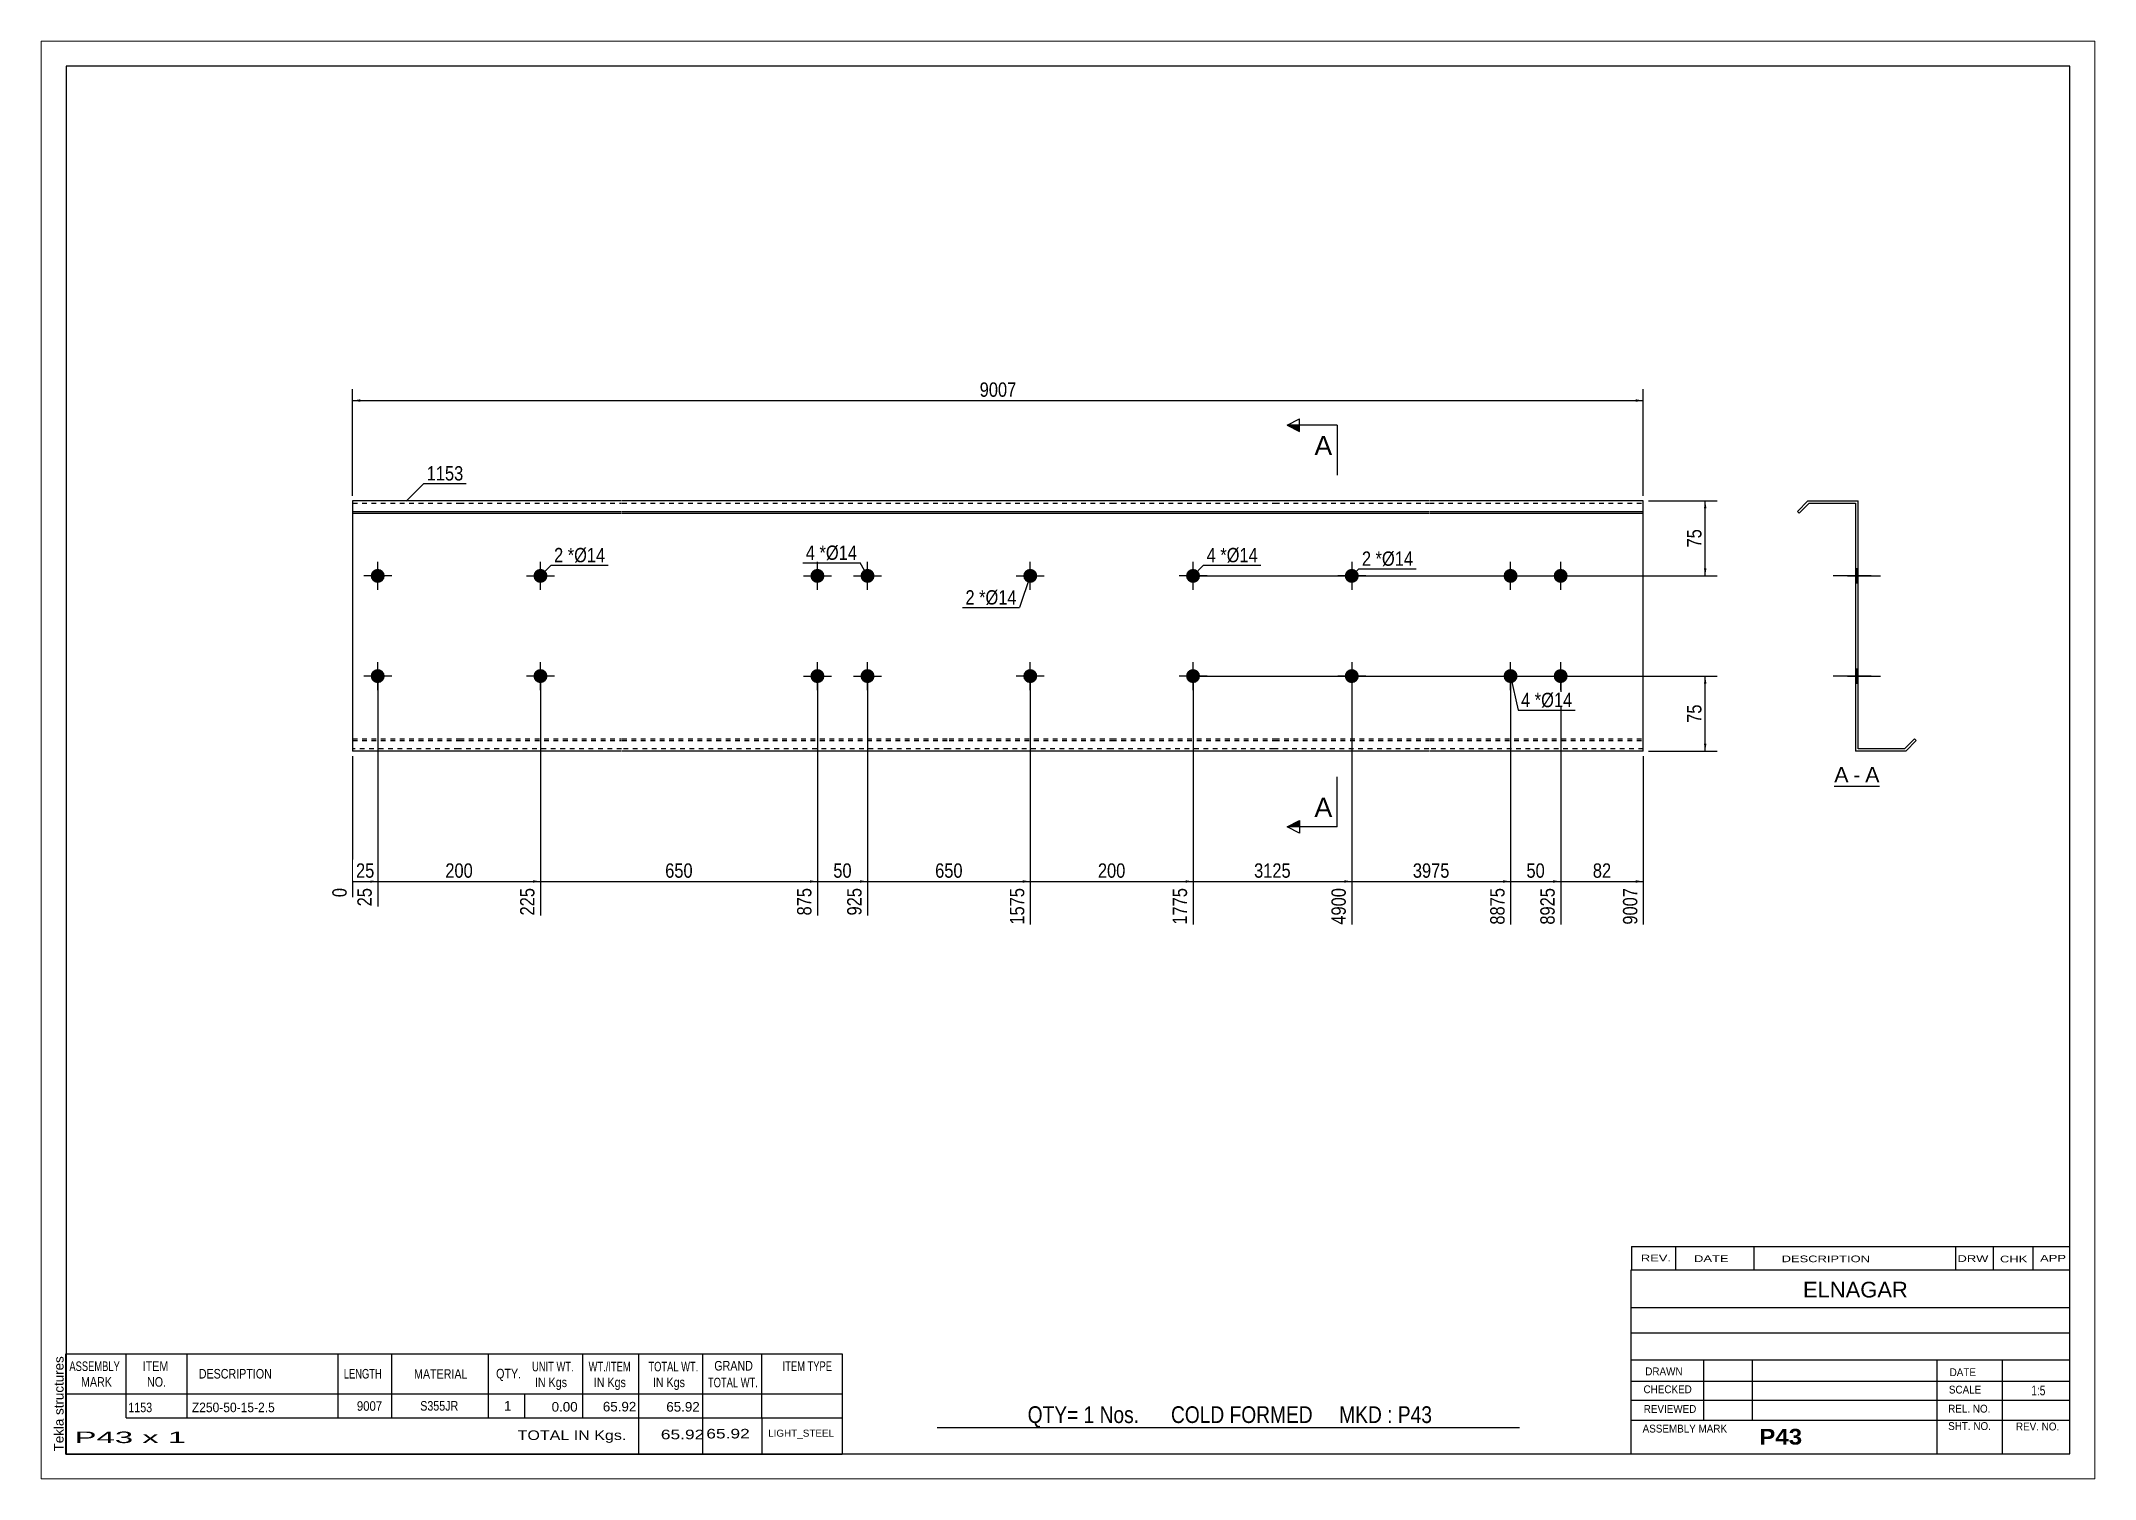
# Paper-space layout 'Layout1' of a CAD drawing. Header units: millimetres. Extents: x 0 to 410, y 0 to 287.
# The model-space entities are those that its viewports show. They can reach past a viewport. Long polylines and large blocks are cut down to what shows.
import ezdxf

# ---------------------------------------------------------------- set-up
doc = ezdxf.new("R2010")
doc.units = ezdxf.units.MM
doc.linetypes.add('DXK_LINE_DOT1', pattern=[1.8814, 0.9407, -0.9407])
doc.layers.add('Viewport layer', color=7, linetype='Continuous', plot=False)
doc.styles.add('Arial', font='ARIAL.TTF', dxfattribs={"height": 0.2})
doc.styles.add('Arial Bold', font='ARIALBD.TTF', dxfattribs={"height": 0.2})
doc.styles.add('Arial Narrow', font='ARIALN.TTF', dxfattribs={"height": 0.2})

# ---------------------------------------------------------------- blocks, each defined once
blk = doc.blocks.new('Unknown-627189887-1638')
at = {"color": 5, "linetype": 'Continuous'}
for p, q in [((342.8, 111.75), (-57.2, 111.75)), ((-57.2, 111.75), (-57.2, -165.25)), ((342.8, -165.25), (342.8, 111.75)), ((-57.2, -165.25), (342.8, -165.25))]:
    blk.add_line(p, q, dxfattribs=at)
at = {"color": 174, "linetype": 'Continuous', "style": 'Arial'}
blk.add_text('Tekla structures', height=1.9102, rotation=90, dxfattribs=at).set_placement((-57.7, -164.75))
blk = doc.blocks.new('Unknown-627189887-12 - 1234')
at = {"color": 7, "linetype": 'Continuous'}
blk.add_line((295.76, -31.95), (304.79, -31.95), dxfattribs=at)
at = {"color": 0, "linetype": 'Continuous'}
blk.add_wipeout([(298.6, -31.2), (298.6, -28), (295.76, -28), (295.76, -31.2)], dxfattribs=at)
blk.add_wipeout([(300.98, -31.2), (300.98, -28), (299.56, -28), (299.56, -31.2)], dxfattribs=at)
at = {"color": 96, "linetype": 'Continuous', "style": 'Arial'}
blk.add_text('A', height=3.06, dxfattribs=at).set_placement((295.76, -31.2))
at = {"color": 0, "linetype": 'Continuous'}
blk.add_wipeout([(304.79, -31.2), (304.79, -28), (301.94, -28), (301.94, -31.2)], dxfattribs=at)
at = {"color": 96, "linetype": 'Continuous', "style": 'Arial'}
for s, p in [('A', (301.94, -31.2)), ('-', (299.56, -31.2))]:
    blk.add_text(s, height=3.06, dxfattribs=at).set_placement(p)
blk = doc.blocks.new('Bolt-627189887-1223 - 1203')
at = {"linetype": 'Continuous'}
for points in [[(91.38, 10, -1), (94.18, 10, -1)], [(101.38, 10, -1), (104.18, 10, -1)], [(91.38, -10, -1), (94.18, -10, -1)], [(101.38, -10, -1), (104.18, -10, -1)]]:
    blk.add_hatch(color=3, dxfattribs=at).paths.add_polyline_path(points)
at = {"color": 3, "linetype": 'Continuous'}
for p, q in [((92.78, 7.2), (92.78, 12.8)), ((102.78, 7.2), (102.78, 12.8)), ((89.98, 10), (95.58, 10)), ((99.98, 10), (105.58, 10)), ((92.78, -12.8), (92.78, -7.2)), ((102.78, -12.8), (102.78, -7.2)), ((89.98, -10), (95.58, -10)), ((99.98, -10), (105.58, -10))]:
    blk.add_line(p, q, dxfattribs=at)
blk = doc.blocks.new('Part-627189887-1218 - 1203')
at = {"color": 2, "linetype": 'Continuous'}
for p, q in [((21.19, 25), (0, 25)), ((0, 25), (0, -25)), ((53.68, 25), (21.29, 25)), ((118.98, 25), (53.78, 25)), ((151.46, 25), (119.08, 25)), ((183.95, 25), (151.56, 25)), ((214.85, 25), (184.05, 25)), ((257.65, 25), (214.95, 25)), ((257.65, -25), (257.65, 25)), ((0, 22.88), (21.19, 22.88)), ((0, 22.53), (21.19, 22.53)), ((21.29, 22.88), (53.68, 22.88)), ((21.29, 22.53), (53.68, 22.53)), ((53.78, 22.88), (118.98, 22.88)), ((53.78, 22.53), (118.98, 22.53)), ((119.08, 22.88), (151.46, 22.88)), ((119.08, 22.53), (151.46, 22.53)), ((151.56, 22.88), (183.95, 22.88)), ((151.56, 22.53), (183.95, 22.53)), ((184.05, 22.88), (214.85, 22.88)), ((184.05, 22.53), (214.85, 22.53)), ((214.95, 22.88), (257.65, 22.88)), ((214.95, 22.53), (257.65, 22.53)), ((21.19, -25), (0, -25)), ((53.68, -25), (21.29, -25)), ((118.98, -25), (53.78, -25)), ((151.46, -25), (119.08, -25)), ((183.95, -25), (151.56, -25)), ((214.85, -25), (184.05, -25)), ((257.65, -25), (214.95, -25))]:
    blk.add_line(p, q, dxfattribs=at)
at = {"color": 7, "linetype": 'DXK_LINE_DOT1'}
for p, q in [((0, 24.5), (21.19, 24.5)), ((21.29, 24.5), (53.68, 24.5)), ((53.78, 24.5), (118.98, 24.5)), ((119.08, 24.5), (151.46, 24.5)), ((151.56, 24.5), (183.95, 24.5)), ((184.05, 24.5), (214.85, 24.5)), ((214.95, 24.5), (257.65, 24.5)), ((0, -22.53), (21.19, -22.53)), ((0, -22.88), (21.19, -22.88)), ((21.19, -24.5), (0, -24.5)), ((21.29, -22.53), (53.68, -22.53)), ((21.29, -22.88), (53.68, -22.88)), ((53.68, -24.5), (21.29, -24.5)), ((53.78, -22.53), (118.98, -22.53)), ((53.78, -22.88), (118.98, -22.88)), ((118.98, -24.5), (53.78, -24.5)), ((119.08, -22.53), (151.46, -22.53)), ((119.08, -22.88), (151.46, -22.88)), ((151.46, -24.5), (119.08, -24.5)), ((151.56, -22.53), (183.95, -22.53)), ((151.56, -22.88), (183.95, -22.88)), ((183.95, -24.5), (151.56, -24.5)), ((184.05, -22.53), (214.85, -22.53)), ((184.05, -22.88), (214.85, -22.88)), ((214.85, -24.5), (184.05, -24.5)), ((214.95, -22.53), (257.65, -22.53)), ((214.95, -22.88), (257.65, -22.88)), ((257.65, -24.5), (214.95, -24.5))]:
    blk.add_line(p, q, dxfattribs=at)
blk = doc.blocks.new('Bolt-627189887-1219 - 1203')
at = {"linetype": 'Continuous'}
for points in [[(3.6, 10, -1), (6.4, 10, -1)], [(166.36, 10, -1), (169.16, 10, -1)]]:
    blk.add_hatch(color=3, dxfattribs=at).paths.add_polyline_path(points)
at = {"color": 3, "linetype": 'Continuous'}
for p, q in [((5, 7.2), (5, 12.8)), ((167.76, 7.2), (167.76, 12.8)), ((7.8, 10), (2.2, 10)), ((170.56, 10), (164.96, 10))]:
    blk.add_line(p, q, dxfattribs=at)
blk = doc.blocks.new('Bolt-627189887-1220 - 1203')
at = {"linetype": 'Continuous'}
for points in [[(3.6, -10, -1), (6.4, -10, -1)], [(166.36, -10, -1), (169.16, -10, -1)]]:
    blk.add_hatch(color=3, dxfattribs=at).paths.add_polyline_path(points)
at = {"color": 3, "linetype": 'Continuous'}
for p, q in [((5, -12.8), (5, -7.2)), ((167.76, -12.8), (167.76, -7.2)), ((7.8, -10), (2.2, -10)), ((170.56, -10), (164.96, -10))]:
    blk.add_line(p, q, dxfattribs=at)
blk = doc.blocks.new('Bolt-627189887-1221 - 1203')
at = {"linetype": 'Continuous'}
for points in [[(200.85, 10, -1), (198.05, 10, -1)], [(200.85, -10, -1), (198.05, -10, -1)]]:
    blk.add_hatch(color=3, dxfattribs=at).paths.add_polyline_path(points)
at = {"color": 3, "linetype": 'Continuous'}
for p, q in [((199.45, 12.8), (199.45, 7.2)), ((202.25, 10), (196.65, 10)), ((199.45, -7.2), (199.45, -12.8)), ((202.25, -10), (196.65, -10))]:
    blk.add_line(p, q, dxfattribs=at)
blk = doc.blocks.new('Bolt-627189887-1222 - 1203')
at = {"linetype": 'Continuous'}
for points in [[(229.75, 10, -1), (232.55, 10, -1)], [(239.75, 10, -1), (242.55, 10, -1)], [(229.75, -10, -1), (232.55, -10, -1)], [(239.75, -10, -1), (242.55, -10, -1)]]:
    blk.add_hatch(color=3, dxfattribs=at).paths.add_polyline_path(points)
at = {"color": 3, "linetype": 'Continuous'}
for p, q in [((231.15, 7.2), (231.15, 12.8)), ((241.15, 7.2), (241.15, 12.8)), ((228.35, 10), (233.95, 10)), ((238.35, 10), (243.95, 10)), ((231.15, -12.8), (231.15, -7.2)), ((241.15, -12.8), (241.15, -7.2)), ((228.35, -10), (233.95, -10)), ((238.35, -10), (243.95, -10))]:
    blk.add_line(p, q, dxfattribs=at)
blk = doc.blocks.new('Bolt-627189887-1224 - 1203')
at = {"linetype": 'Continuous'}
blk.add_hatch(color=3, dxfattribs=at).paths.add_polyline_path([(36.09, 10, -1), (38.89, 10, -1)])
at = {"color": 3, "linetype": 'Continuous'}
for p, q in [((37.49, 7.2), (37.49, 12.8)), ((34.69, 10), (40.29, 10))]:
    blk.add_line(p, q, dxfattribs=at)
blk = doc.blocks.new('Bolt-627189887-1225 - 1203')
at = {"linetype": 'Continuous'}
blk.add_hatch(color=3, dxfattribs=at).paths.add_polyline_path([(133.87, 10, -1), (136.67, 10, -1)])
at = {"color": 3, "linetype": 'Continuous'}
for p, q in [((135.27, 7.2), (135.27, 12.8)), ((132.47, 10), (138.07, 10))]:
    blk.add_line(p, q, dxfattribs=at)
blk = doc.blocks.new('Bolt-627189887-1226 - 1203')
at = {"linetype": 'Continuous'}
blk.add_hatch(color=3, dxfattribs=at).paths.add_polyline_path([(133.87, -10, -1), (136.67, -10, -1)])
at = {"color": 3, "linetype": 'Continuous'}
for p, q in [((135.27, -12.8), (135.27, -7.2)), ((138.07, -10), (132.47, -10))]:
    blk.add_line(p, q, dxfattribs=at)
blk = doc.blocks.new('Bolt-627189887-1227 - 1203')
at = {"linetype": 'Continuous'}
blk.add_hatch(color=3, dxfattribs=at).paths.add_polyline_path([(36.09, -10, -1), (38.89, -10, -1)])
at = {"color": 3, "linetype": 'Continuous'}
for p, q in [((37.49, -12.8), (37.49, -7.2)), ((40.29, -10), (34.69, -10))]:
    blk.add_line(p, q, dxfattribs=at)
blk = doc.blocks.new('Bolt-627189887-1240 - 1234')
at = {"linetype": 'Continuous'}
for points in [[(300.02, 11.4), (300.02, 8.6), (300.52, 8.6), (300.52, 11.4)], [(300.02, 11.4), (300.02, 8.6), (300.52, 8.6), (300.52, 11.4)], [(300.02, -8.6), (300.02, -11.4), (300.52, -11.4), (300.52, -8.6)], [(300.02, -8.6), (300.02, -11.4), (300.52, -11.4), (300.52, -8.6)]]:
    blk.add_hatch(color=3, dxfattribs=at).paths.add_polyline_path(points)
at = {"color": 3, "linetype": 'Continuous'}
for p, q in [((303.12, 10), (295.52, 10)), ((303.12, 10), (295.52, 10)), ((300.52, 11.4), (300.02, 11.4)), ((300.52, 11.4), (300.02, 11.4)), ((300.52, 8.6), (300.02, 8.6)), ((300.52, 8.6), (300.02, 8.6)), ((303.12, -10), (295.52, -10)), ((303.12, -10), (295.52, -10)), ((300.52, -8.6), (300.02, -8.6)), ((300.52, -8.6), (300.02, -8.6)), ((300.52, -11.4), (300.02, -11.4)), ((300.52, -11.4), (300.02, -11.4))]:
    blk.add_line(p, q, dxfattribs=at)
blk = doc.blocks.new('Part-627189887-1236 - 1234')
at = {"color": 2, "linetype": 'Continuous'}
for p, q in [((290.52, 25), (288.4, 22.88)), ((290.52, 25), (300.52, 25)), ((300.52, -24.5), (300.52, 25)), ((288.4, 22.88), (288.75, 22.53)), ((290.73, 24.5), (288.75, 22.53)), ((290.73, 24.5), (300.02, 24.5)), ((300.02, 24.5), (300.02, -25)), ((309.81, -24.5), (300.52, -24.5)), ((309.81, -24.5), (311.79, -22.53)), ((310.02, -25), (312.14, -22.88)), ((312.14, -22.88), (311.79, -22.53)), ((310.02, -25), (300.02, -25))]:
    blk.add_line(p, q, dxfattribs=at)
blk = doc.blocks.new('Bolt-627189887-1237 - 1234')
at = {"linetype": 'Continuous'}
blk.add_hatch(color=3, dxfattribs=at).paths.add_polyline_path([(300.02, 11.4), (300.02, 8.6), (300.52, 8.6), (300.52, 11.4)])
blk.add_hatch(color=3, dxfattribs=at).paths.add_polyline_path([(300.02, 11.4), (300.02, 8.6), (300.52, 8.6), (300.52, 11.4)])
at = {"color": 3, "linetype": 'Continuous'}
for p, q in [((298.42, 10), (305.02, 10)), ((298.42, 10), (305.02, 10)), ((300.02, 11.4), (300.52, 11.4)), ((300.02, 11.4), (300.52, 11.4)), ((300.02, 8.6), (300.52, 8.6)), ((300.02, 8.6), (300.52, 8.6))]:
    blk.add_line(p, q, dxfattribs=at)
blk = doc.blocks.new('Bolt-627189887-1238 - 1234')
at = {"linetype": 'Continuous'}
blk.add_hatch(color=3, dxfattribs=at).paths.add_polyline_path([(300.02, -8.6), (300.02, -11.4), (300.52, -11.4), (300.52, -8.6)])
blk.add_hatch(color=3, dxfattribs=at).paths.add_polyline_path([(300.02, -8.6), (300.02, -11.4), (300.52, -11.4), (300.52, -8.6)])
at = {"color": 3, "linetype": 'Continuous'}
for p, q in [((298.42, -10), (305.02, -10)), ((298.42, -10), (305.02, -10)), ((300.02, -8.6), (300.52, -8.6)), ((300.02, -8.6), (300.52, -8.6)), ((300.02, -11.4), (300.52, -11.4)), ((300.02, -11.4), (300.52, -11.4))]:
    blk.add_line(p, q, dxfattribs=at)
blk = doc.blocks.new('Bolt-627189887-1239 - 1234')
at = {"linetype": 'Continuous'}
for points in [[(300.52, 8.6), (300.52, 11.4), (300.02, 11.4), (300.02, 8.6)], [(300.52, -11.4), (300.52, -8.6), (300.02, -8.6), (300.02, -11.4)]]:
    blk.add_hatch(color=3, dxfattribs=at).paths.add_polyline_path(points)
at = {"color": 3, "linetype": 'Continuous'}
for p, q in [((300.52, 10), (296.02, 10)), ((300.52, 11.4), (300.02, 11.4)), ((300.52, 8.6), (300.02, 8.6)), ((300.52, -10), (296.02, -10)), ((300.52, -8.6), (300.02, -8.6)), ((300.52, -11.4), (300.02, -11.4))]:
    blk.add_line(p, q, dxfattribs=at)
blk = doc.blocks.new('Bolt-627189887-1241 - 1234')
at = {"linetype": 'Continuous'}
for points in [[(300.02, 11.4), (300.02, 8.6), (300.52, 8.6), (300.52, 11.4)], [(300.02, 11.4), (300.02, 8.6), (300.52, 8.6), (300.52, 11.4)], [(300.02, -8.6), (300.02, -11.4), (300.52, -11.4), (300.52, -8.6)], [(300.02, -8.6), (300.02, -11.4), (300.52, -11.4), (300.52, -8.6)]]:
    blk.add_hatch(color=3, dxfattribs=at).paths.add_polyline_path(points)
at = {"color": 3, "linetype": 'Continuous'}
for p, q in [((303.12, 10), (295.52, 10)), ((303.12, 10), (295.52, 10)), ((300.52, 11.4), (300.02, 11.4)), ((300.52, 11.4), (300.02, 11.4)), ((300.52, 8.6), (300.02, 8.6)), ((300.52, 8.6), (300.02, 8.6)), ((303.12, -10), (295.52, -10)), ((303.12, -10), (295.52, -10)), ((300.52, -8.6), (300.02, -8.6)), ((300.52, -8.6), (300.02, -8.6)), ((300.52, -11.4), (300.02, -11.4)), ((300.52, -11.4), (300.02, -11.4))]:
    blk.add_line(p, q, dxfattribs=at)
blk = doc.blocks.new('Bolt-627189887-1242 - 1234')
at = {"linetype": 'Continuous'}
blk.add_hatch(color=3, dxfattribs=at).paths.add_polyline_path([(300.02, 11.4), (300.02, 8.6), (300.52, 8.6), (300.52, 11.4)])
at = {"color": 3, "linetype": 'Continuous'}
for p, q in [((302.37, 10), (295.77, 10)), ((300.52, 11.4), (300.02, 11.4)), ((300.52, 8.6), (300.02, 8.6))]:
    blk.add_line(p, q, dxfattribs=at)
blk = doc.blocks.new('Bolt-627189887-1243 - 1234')
at = {"linetype": 'Continuous'}
blk.add_hatch(color=3, dxfattribs=at).paths.add_polyline_path([(300.02, 11.4), (300.02, 8.6), (300.52, 8.6), (300.52, 11.4)])
at = {"color": 3, "linetype": 'Continuous'}
for p, q in [((302.37, 10), (295.77, 10)), ((300.52, 11.4), (300.02, 11.4)), ((300.52, 8.6), (300.02, 8.6))]:
    blk.add_line(p, q, dxfattribs=at)
blk = doc.blocks.new('Bolt-627189887-1244 - 1234')
at = {"linetype": 'Continuous'}
blk.add_hatch(color=3, dxfattribs=at).paths.add_polyline_path([(300.02, -8.6), (300.02, -11.4), (300.52, -11.4), (300.52, -8.6)])
at = {"color": 3, "linetype": 'Continuous'}
for p, q in [((298.42, -10), (305.02, -10)), ((300.02, -8.6), (300.52, -8.6)), ((300.02, -11.4), (300.52, -11.4))]:
    blk.add_line(p, q, dxfattribs=at)
blk = doc.blocks.new('Bolt-627189887-1245 - 1234')
at = {"linetype": 'Continuous'}
blk.add_hatch(color=3, dxfattribs=at).paths.add_polyline_path([(300.02, -8.6), (300.02, -11.4), (300.52, -11.4), (300.52, -8.6)])
at = {"color": 3, "linetype": 'Continuous'}
for p, q in [((298.42, -10), (305.02, -10)), ((300.02, -8.6), (300.52, -8.6)), ((300.02, -11.4), (300.52, -11.4))]:
    blk.add_line(p, q, dxfattribs=at)
blk = doc.blocks.new('StraightDimension-627189887-1259 - 1203')
at = {"linetype": 'Continuous'}
blk.add_hatch(color=7, dxfattribs=at).paths.add_polyline_path([(256.15, -50.75), (257.65, -51), (256.15, -51.25)])
at = {"color": 7, "linetype": 'Continuous'}
for p, q in [((241.15, -11), (241.15, -59.61)), ((257.65, -26), (257.65, -59.61)), ((241.15, -51), (257.65, -51))]:
    blk.add_line(p, q, dxfattribs=at)
at = {"color": 0}
blk.add_wipeout([(251.82, -50.85), (251.82, -46.65), (246.97, -46.65), (246.97, -50.85)], dxfattribs=at)
at = {"color": 0, "linetype": 'Continuous'}
blk.add_wipeout([(257.05, -51.7), (252.85, -51.7), (252.85, -60.21), (257.05, -60.21)], dxfattribs=at)
at = {"color": 3, "style": 'Arial Narrow'}
blk.add_text('82', height=2.863, dxfattribs=at).set_placement((247.57, -50.25))
at = {"color": 3, "linetype": 'Continuous', "style": 'Arial Narrow'}
blk.add_text('9007', height=2.863, rotation=90.0002, dxfattribs=at).set_placement((256.45, -59.61))
blk = doc.blocks.new('StraightDimension-627189887-1260 - 1203')
at = {"linetype": 'Continuous'}
blk.add_hatch(color=7, dxfattribs=at).paths.add_polyline_path([(239.65, -50.75), (241.15, -51), (239.65, -51.25)])
at = {"color": 7, "linetype": 'Continuous'}
for p, q in [((231.15, -11), (231.15, -59.61)), ((241.15, -11), (241.15, -59.61)), ((231.15, -51), (241.15, -51))]:
    blk.add_line(p, q, dxfattribs=at)
at = {"color": 0}
blk.add_wipeout([(238.57, -50.85), (238.57, -46.65), (233.72, -46.65), (233.72, -50.85)], dxfattribs=at)
at = {"color": 0, "linetype": 'Continuous'}
blk.add_wipeout([(240.55, -51.7), (236.35, -51.7), (236.35, -60.21), (240.55, -60.21)], dxfattribs=at)
at = {"color": 3, "style": 'Arial Narrow'}
blk.add_text('50', height=2.863, dxfattribs=at).set_placement((234.32, -50.25))
at = {"color": 3, "linetype": 'Continuous', "style": 'Arial Narrow'}
blk.add_text('8925', height=2.863, rotation=90.0002, dxfattribs=at).set_placement((239.95, -59.61))
blk = doc.blocks.new('StraightDimension-627189887-1261 - 1203')
at = {"linetype": 'Continuous'}
blk.add_hatch(color=7, dxfattribs=at).paths.add_polyline_path([(229.65, -50.75), (231.15, -51), (229.65, -51.25)])
at = {"color": 7, "linetype": 'Continuous'}
for p, q in [((199.45, -11), (199.45, -59.61)), ((231.15, -11), (231.15, -59.61)), ((199.45, -51), (231.15, -51))]:
    blk.add_line(p, q, dxfattribs=at)
at = {"color": 0}
blk.add_wipeout([(219.55, -50.85), (219.55, -46.65), (211.04, -46.65), (211.04, -50.85)], dxfattribs=at)
at = {"color": 0, "linetype": 'Continuous'}
blk.add_wipeout([(230.55, -51.7), (226.35, -51.7), (226.35, -60.21), (230.55, -60.21)], dxfattribs=at)
at = {"color": 3, "style": 'Arial Narrow'}
blk.add_text('3975', height=2.863, dxfattribs=at).set_placement((211.64, -50.25))
at = {"color": 3, "linetype": 'Continuous', "style": 'Arial Narrow'}
blk.add_text('8875', height=2.863, rotation=90.0002, dxfattribs=at).set_placement((229.95, -59.61))
blk = doc.blocks.new('StraightDimension-627189887-1262 - 1203')
at = {"linetype": 'Continuous'}
blk.add_hatch(color=7, dxfattribs=at).paths.add_polyline_path([(197.95, -50.75), (199.45, -51), (197.95, -51.25)])
at = {"color": 7, "linetype": 'Continuous'}
for p, q in [((167.76, -11), (167.76, -59.61)), ((199.45, -11), (199.45, -59.61)), ((167.76, -51), (199.45, -51))]:
    blk.add_line(p, q, dxfattribs=at)
at = {"color": 0}
blk.add_wipeout([(187.86, -50.85), (187.86, -46.65), (179.35, -46.65), (179.35, -50.85)], dxfattribs=at)
at = {"color": 0, "linetype": 'Continuous'}
blk.add_wipeout([(198.85, -51.7), (194.65, -51.7), (194.65, -60.21), (198.85, -60.21)], dxfattribs=at)
at = {"color": 3, "style": 'Arial Narrow'}
blk.add_text('3125', height=2.863, dxfattribs=at).set_placement((179.95, -50.25))
at = {"color": 3, "linetype": 'Continuous', "style": 'Arial Narrow'}
blk.add_text('4900', height=2.863, rotation=90.0002, dxfattribs=at).set_placement((198.25, -59.61))
blk = doc.blocks.new('StraightDimension-627189887-1263 - 1203')
at = {"linetype": 'Continuous'}
blk.add_hatch(color=7, dxfattribs=at).paths.add_polyline_path([(166.26, -50.75), (167.76, -51), (166.26, -51.25)])
at = {"color": 7, "linetype": 'Continuous'}
for p, q in [((135.27, -11), (135.27, -59.61)), ((167.76, -11), (167.76, -59.61)), ((135.27, -51), (167.76, -51))]:
    blk.add_line(p, q, dxfattribs=at)
at = {"color": 0}
blk.add_wipeout([(154.86, -50.85), (154.86, -46.65), (148.17, -46.65), (148.17, -50.85)], dxfattribs=at)
at = {"color": 0, "linetype": 'Continuous'}
blk.add_wipeout([(167.16, -51.7), (162.96, -51.7), (162.96, -60.21), (167.16, -60.21)], dxfattribs=at)
at = {"color": 3, "style": 'Arial Narrow'}
blk.add_text('200', height=2.863, dxfattribs=at).set_placement((148.77, -50.25))
at = {"color": 3, "linetype": 'Continuous', "style": 'Arial Narrow'}
blk.add_text('1775', height=2.863, rotation=90.0002, dxfattribs=at).set_placement((166.56, -59.61))
blk = doc.blocks.new('StraightDimension-627189887-1264 - 1203')
at = {"linetype": 'Continuous'}
blk.add_hatch(color=7, dxfattribs=at).paths.add_polyline_path([(133.77, -50.75), (135.27, -51), (133.77, -51.25)])
at = {"color": 7, "linetype": 'Continuous'}
for p, q in [((102.78, -11), (102.78, -57.78)), ((135.27, -11), (135.27, -59.61)), ((102.78, -51), (135.27, -51))]:
    blk.add_line(p, q, dxfattribs=at)
at = {"color": 0}
blk.add_wipeout([(122.37, -50.85), (122.37, -46.65), (115.68, -46.65), (115.68, -50.85)], dxfattribs=at)
at = {"color": 0, "linetype": 'Continuous'}
blk.add_wipeout([(134.67, -51.7), (130.47, -51.7), (130.47, -60.21), (134.67, -60.21)], dxfattribs=at)
at = {"color": 3, "style": 'Arial Narrow'}
blk.add_text('650', height=2.863, dxfattribs=at).set_placement((116.28, -50.25))
at = {"color": 3, "linetype": 'Continuous', "style": 'Arial Narrow'}
blk.add_text('1575', height=2.863, rotation=90.0002, dxfattribs=at).set_placement((134.07, -59.61))
blk = doc.blocks.new('StraightDimension-627189887-1322 - 1203')
at = {"linetype": 'Continuous'}
for points in [[(1.5, 44.75), (0, 45), (1.5, 45.25)], [(256.15, 45.25), (257.65, 45), (256.15, 44.75)]]:
    blk.add_hatch(color=7, dxfattribs=at).paths.add_polyline_path(points)
at = {"color": 7, "linetype": 'Continuous'}
for p, q in [((0, 26), (0, 47.25)), ((257.65, 26), (257.65, 47.25)), ((0, 45), (257.65, 45))]:
    blk.add_line(p, q, dxfattribs=at)
at = {"color": 0}
blk.add_wipeout([(133.08, 45.15), (133.08, 49.35), (124.57, 49.35), (124.57, 45.15)], dxfattribs=at)
at = {"color": 3, "style": 'Arial Narrow'}
blk.add_text('9007', height=2.863, dxfattribs=at).set_placement((125.17, 45.75))
blk = doc.blocks.new('StraightDimension-627189887-1265 - 1203')
at = {"linetype": 'Continuous'}
blk.add_hatch(color=7, dxfattribs=at).paths.add_polyline_path([(101.28, -50.75), (102.78, -51), (101.28, -51.25)])
at = {"color": 7, "linetype": 'Continuous'}
for p, q in [((92.78, -11), (92.78, -57.78)), ((102.78, -11), (102.78, -57.78)), ((92.78, -51), (102.78, -51))]:
    blk.add_line(p, q, dxfattribs=at)
at = {"color": 0}
blk.add_wipeout([(100.21, -50.85), (100.21, -46.65), (95.35, -46.65), (95.35, -50.85)], dxfattribs=at)
at = {"color": 0, "linetype": 'Continuous'}
blk.add_wipeout([(102.18, -51.7), (97.98, -51.7), (97.98, -58.38), (102.18, -58.38)], dxfattribs=at)
at = {"color": 3, "style": 'Arial Narrow'}
blk.add_text('50', height=2.863, dxfattribs=at).set_placement((95.95, -50.25))
at = {"color": 3, "linetype": 'Continuous', "style": 'Arial Narrow'}
blk.add_text('925', height=2.863, rotation=90.0002, dxfattribs=at).set_placement((101.58, -57.78))
blk = doc.blocks.new('StraightDimension-627189887-1266 - 1203')
at = {"linetype": 'Continuous'}
blk.add_hatch(color=7, dxfattribs=at).paths.add_polyline_path([(91.28, -50.75), (92.78, -51), (91.28, -51.25)])
at = {"color": 7, "linetype": 'Continuous'}
for p, q in [((37.49, -11), (37.49, -57.78)), ((92.78, -11), (92.78, -57.78)), ((37.49, -51), (92.78, -51))]:
    blk.add_line(p, q, dxfattribs=at)
at = {"color": 0}
blk.add_wipeout([(68.48, -50.85), (68.48, -46.65), (61.79, -46.65), (61.79, -50.85)], dxfattribs=at)
at = {"color": 0, "linetype": 'Continuous'}
blk.add_wipeout([(92.18, -51.7), (87.98, -51.7), (87.98, -58.38), (92.18, -58.38)], dxfattribs=at)
at = {"color": 3, "style": 'Arial Narrow'}
blk.add_text('650', height=2.863, dxfattribs=at).set_placement((62.39, -50.25))
at = {"color": 3, "linetype": 'Continuous', "style": 'Arial Narrow'}
blk.add_text('875', height=2.863, rotation=90.0002, dxfattribs=at).set_placement((91.58, -57.78))
blk = doc.blocks.new('StraightDimension-627189887-1267 - 1203')
at = {"linetype": 'Continuous'}
blk.add_hatch(color=7, dxfattribs=at).paths.add_polyline_path([(35.99, -50.75), (37.49, -51), (35.99, -51.25)])
at = {"color": 7, "linetype": 'Continuous'}
for p, q in [((5, -11), (5, -55.96)), ((37.49, -11), (37.49, -57.78)), ((5, -51), (37.49, -51))]:
    blk.add_line(p, q, dxfattribs=at)
at = {"color": 0}
blk.add_wipeout([(24.59, -50.85), (24.59, -46.65), (17.9, -46.65), (17.9, -50.85)], dxfattribs=at)
at = {"color": 0, "linetype": 'Continuous'}
blk.add_wipeout([(36.89, -51.7), (32.69, -51.7), (32.69, -58.38), (36.89, -58.38)], dxfattribs=at)
at = {"color": 3, "style": 'Arial Narrow'}
blk.add_text('200', height=2.863, dxfattribs=at).set_placement((18.5, -50.25))
at = {"color": 3, "linetype": 'Continuous', "style": 'Arial Narrow'}
blk.add_text('225', height=2.863, rotation=90.0002, dxfattribs=at).set_placement((36.29, -57.78))
blk = doc.blocks.new('StraightDimension-627189887-1268 - 1203')
at = {"linetype": 'Continuous'}
blk.add_hatch(color=7, dxfattribs=at).paths.add_polyline_path([(3.5, -50.75), (5, -51), (3.5, -51.25)])
at = {"color": 7, "linetype": 'Continuous'}
for p, q in [((5, -11), (5, -55.96)), ((0, -26), (0, -54.13)), ((0, -51), (5, -51))]:
    blk.add_line(p, q, dxfattribs=at)
at = {"color": 0}
blk.add_wipeout([(4.93, -50.85), (4.93, -46.65), (0.07, -46.65), (0.07, -50.85)], dxfattribs=at)
at = {"color": 0, "linetype": 'Continuous'}
blk.add_wipeout([(4.4, -51.7), (0.2, -51.7), (0.2, -56.56), (4.4, -56.56)], dxfattribs=at)
blk.add_wipeout([(-0.6, -51.7), (-4.8, -51.7), (-4.8, -54.73), (-0.6, -54.73)], dxfattribs=at)
at = {"color": 3, "style": 'Arial Narrow'}
blk.add_text('25', height=2.863, dxfattribs=at).set_placement((0.67, -50.25))
at = {"color": 3, "linetype": 'Continuous', "style": 'Arial Narrow'}
for s, height, p in [('0', 2.86, (-1.2, -54.13)), ('25', 2.863, (3.8, -55.96))]:
    blk.add_text(s, height=height, rotation=90.0002, dxfattribs=at).set_placement(p)
blk = doc.blocks.new('StraightDimension-627189887-1308 - 1203')
at = {"linetype": 'Continuous'}
for points in [[(269.75, 23.5), (270, 25), (270.25, 23.5)], [(270.25, 11.5), (270, 10), (269.75, 11.5)]]:
    blk.add_hatch(color=7, dxfattribs=at).paths.add_polyline_path(points)
at = {"color": 7, "linetype": 'Continuous'}
for p, q in [((258.65, 25), (272.4, 25)), ((270, 10), (270, 25)), ((168.76, 10), (272.4, 10))]:
    blk.add_line(p, q, dxfattribs=at)
at = {"color": 0}
blk.add_wipeout([(269.85, 19.93), (265.65, 19.93), (265.65, 15.07), (269.85, 15.07)], dxfattribs=at)
at = {"color": 3, "style": 'Arial Narrow'}
blk.add_text('75', height=2.863, rotation=90.0002, dxfattribs=at).set_placement((269.25, 15.67))
blk = doc.blocks.new('StraightDimension-627189887-1315 - 1203')
at = {"linetype": 'Continuous'}
for points in [[(269.75, -11.5), (270, -10), (270.25, -11.5)], [(270.25, -23.5), (270, -25), (269.75, -23.5)]]:
    blk.add_hatch(color=7, dxfattribs=at).paths.add_polyline_path(points)
at = {"color": 7, "linetype": 'Continuous'}
for p, q in [((168.76, -10), (272.4, -10)), ((270, -25), (270, -10)), ((258.65, -25), (272.4, -25))]:
    blk.add_line(p, q, dxfattribs=at)
at = {"color": 0}
blk.add_wipeout([(269.85, -15.07), (265.65, -15.07), (265.65, -19.93), (269.85, -19.93)], dxfattribs=at)
at = {"color": 3, "style": 'Arial Narrow'}
blk.add_text('75', height=2.863, rotation=90.0002, dxfattribs=at).set_placement((269.25, -19.33))
blk = doc.blocks.new('CBS_BOM-627189887-1666')
at = {"color": 7, "linetype": 'Continuous'}
for p, q in [((-57.23, -153.28), (-57.23, -145.28)), ((-57.23, -145.28), (97.69, -145.28)), ((-45.23, -153.28), (-45.23, -145.28)), ((-33.04, -153.28), (-33.04, -145.28)), ((-2.88, -153.28), (-2.88, -145.28)), ((7.8, -153.28), (7.8, -145.28)), ((27.12, -153.28), (27.12, -145.28)), ((45.92, -153.28), (45.92, -145.28)), ((57.13, -153.28), (57.13, -145.28)), ((69.92, -153.28), (69.92, -145.28)), ((81.67, -153.28), (81.67, -145.28)), ((97.69, -145.29), (97.69, -153.27)), ((-57.23, -153.28), (97.69, -153.28)), ((-57.23, -158.08), (-57.23, -153.28)), ((-45.23, -158.08), (-45.23, -153.28)), ((-33.04, -158.08), (-33.04, -153.28)), ((-2.88, -158.08), (-2.88, -153.28)), ((7.8, -158.08), (7.8, -153.28)), ((27.12, -158.08), (27.12, -153.28)), ((34.38, -158.08), (34.38, -153.28)), ((45.92, -158.08), (45.92, -153.28)), ((57.13, -158.08), (57.13, -153.28)), ((69.92, -158.08), (69.92, -153.28)), ((81.69, -158.08), (81.69, -153.28)), ((97.69, -153.28), (97.69, -158.08)), ((-57.23, -165.28), (-57.23, -158.1)), ((-45.23, -158.08), (97.69, -158.08)), ((57.13, -165.28), (57.13, -158.1)), ((69.92, -165.28), (69.92, -158.1)), ((81.73, -165.28), (81.73, -158.1)), ((97.69, -158.08), (97.69, -165.28)), ((-57.23, -165.28), (97.69, -165.28))]:
    blk.add_line(p, q, dxfattribs=at)
at = {"color": 3, "linetype": 'Continuous', "style": 'Arial'}
for s, height, width, p in [('ASSEMBLY', 1.91, 0.7, (-56.55, -148.71)), ('ITEM', 1.91, 0.8, (-41.9, -148.71)), ('UNIT WT.', 1.91, 0.7, (35.81, -148.78)), ('WT./ITEM', 1.91, 0.7, (47.1, -148.78)), ('TOTAL WT.', 1.91, 0.7, (59.04, -148.78)), ('GRAND', 1.91, 0.8, (72.19, -148.62)), ('ITEM TYPE', 1.91, 0.7, (85.83, -148.7)), ('MARK', 1.91, 0.8, (-54.23, -151.84)), ('NO.', 1.91, 0.8, (-41.05, -151.84)), ('DESCRIPTION', 1.9102, 0.8, (-30.72, -150.21)), ('LENGTH', 1.91, 0.7, (-1.77, -150.21)), ('MATERIAL', 1.91, 0.8, (12.25, -150.26)), ('QTY.', 1.91, 0.8, (28.64, -150.18)), ('IN Kgs', 1.91, 0.8, (36.39, -151.92)), ('IN Kgs', 1.91, 0.8, (48.14, -151.92)), ('IN Kgs', 1.91, 0.8, (59.93, -151.92)), ('TOTAL WT.', 1.91, 0.7, (70.93, -151.96))]:
    blk.add_text(s, height=height, dxfattribs=dict(at, width=width)).set_placement(p)
at = {"color": 7, "linetype": 'Continuous', "style": 'Arial'}
for s, height, width, p in [('1153', 1.91, 0.8, (-44.77, -156.93)), ('Z250-50-15-2.5', 1.9102, 0.9, (-32.1, -156.93)), ('9007', 1.91, 0.85, (0.84, -156.65)), ('S355JR', 1.91, 0.8, (13.49, -156.62))]:
    blk.add_text(s, height=height, dxfattribs=dict(at, width=width)).set_placement(p)
for s, p in [('1', (30.21, -156.62)), ('0.00', (39.72, -156.81)), ('65.92', (49.94, -156.78)), ('65.92', (62.61, -156.81))]:
    blk.add_text(s, height=1.91, dxfattribs=at).set_placement(p)
at = {"color": 6, "linetype": 'Continuous', "style": 'Arial'}
for s, height, width, p in [('P43 x 1', 2.292, 2.05, (-55.51, -163.09)), ('TOTAL IN Kgs.', 1.9102, 1.2, (32.93, -162.48)), ('65.92', 1.91, 1.3, (61.52, -162.33)), ('65.92', 1.91, 1.3, (70.59, -162.17))]:
    blk.add_text(s, height=height, dxfattribs=dict(at, width=width)).set_placement(p)
blk.add_text('LIGHT_STEEL', height=1.4135, dxfattribs=at).set_placement((82.94, -161.83))
blk = doc.blocks.new('CBS_CALLOFF-627189887-1667')
at = {"color": 7, "linetype": 'Continuous'}
blk.add_line((116.68, -159.98), (232.91, -160), dxfattribs=at)
at = {"color": 3, "linetype": 'Continuous', "style": 'Arial Narrow'}
blk.add_text('QTY= 1 Nos.      COLD FORMED     MKD : P43', height=3.3405, dxfattribs=at).set_placement((134.75, -159.09))
blk = doc.blocks.new('CBS_NAME_BLOG-627189887-1668')
at = {"color": 7, "linetype": 'Continuous'}
for p, q in [((255.21, -128.5), (342.73, -128.5)), ((255.21, -165.21), (255.21, -128.5)), ((255.21, -136.04), (342.73, -136.04)), ((255.28, -141.09), (342.8, -141.09)), ((255.21, -146.46), (342.73, -146.46)), ((269.73, -158.57), (269.73, -146.47)), ((279.42, -158.54), (279.42, -146.47)), ((316.33, -165.21), (316.33, -146.48)), ((329.38, -165.21), (329.38, -146.47)), ((255.22, -150.76), (342.8, -150.74)), ((255.21, -154.51), (342.73, -154.51)), ((255.21, -158.55), (342.73, -158.55)), ((255.21, -165.25), (342.8, -165.25))]:
    blk.add_line(p, q, dxfattribs=at)
at = {"color": 3, "linetype": 'Continuous', "style": 'Arial'}
blk.add_text('ELNAGAR', height=3.133, dxfattribs=at).set_placement((289.53, -134.03))
at = {"color": 3, "linetype": 'Continuous'}
for s, height, style, width, p in [('CHECKED', 1.566, 'Arial', 0.9, (257.69, -153.14)), ('DRAWN', 1.566, 'Arial', 0.9, (258.04, -149.57)), ('SCALE', 1.566, 'Arial', 0.9, (318.65, -153.21)), ('DATE', 1.566, 'Arial', 0.9, (318.8, -149.73)), ('1:5', 1.957, 'Arial Narrow', 0.9, (335.1, -153.57)), ('REVIEWED', 1.566, 'Arial', 0.9, (257.73, -157.06)), ('REL. NO.', 1.566, 'Arial', 0.9, (318.51, -157.01)), ('ASSEMBLY MARK', 1.5663, 'Arial', 0.9, (257.51, -160.99)), ('SHT. NO.', 1.566, 'Arial', 0.9, (318.51, -160.48)), ('REV. NO.', 1.566, 'Arial', 0.9, (332.03, -160.57)), ('P43', 3.131, 'Arial Bold', 1.1, (280.79, -163.39))]:
    blk.add_text(s, height=height, dxfattribs=dict(at, style=style, width=width)).set_placement(p)
blk = doc.blocks.new('CBS_REVISION-627189887-1669')
at = {"color": 7, "linetype": 'Continuous'}
for p, q in [((255.29, -123.87), (342.79, -123.87)), ((255.29, -123.87), (255.29, -128.5)), ((264.09, -123.87), (264.09, -128.5)), ((279.68, -123.87), (279.68, -128.44)), ((319.94, -123.87), (319.94, -128.5)), ((327.48, -123.87), (327.48, -128.5)), ((335.43, -123.87), (335.43, -128.5)), ((255.29, -128.5), (342.79, -128.5))]:
    blk.add_line(p, q, dxfattribs=at)
at = {"color": 7, "style": 'Arial Narrow', "width": 1.7}
for s, height, p in [('REV.', 1.326, (257.15, -126.82)), ('DATE', 1.326, (267.78, -126.94)), ('DESCRIPTION', 1.3257, (285.26, -126.99)), ('DRW', 1.326, (320.37, -126.93)), ('CHK', 1.326, (328.86, -127.02)), ('APP', 1.326, (336.86, -126.87))]:
    blk.add_text(s, height=height, dxfattribs=at).set_placement(p)
blk = doc.blocks.new('MarkSet-627189887-1336 - 1203')
at = {"color": 0}
blk.add_wipeout([(172.31, 12.72), (172.31, 15.72), (170.48, 15.72), (170.48, 12.72)], dxfattribs=at)
blk.add_wipeout([(172.31, 12.72), (172.31, 15.72), (170.48, 15.72), (170.48, 12.72)], dxfattribs=at)
at = {"color": 7, "linetype": 'Continuous'}
blk.add_line((167.76, 10), (169.88, 12.12), dxfattribs=at)
at = {"color": 0}
blk.add_wipeout([(174.48, 12.72), (174.48, 15.72), (173.21, 15.72), (173.21, 12.72)], dxfattribs=at)
blk.add_wipeout([(174.48, 12.72), (174.48, 15.72), (173.21, 15.72), (173.21, 12.72)], dxfattribs=at)
at = {"color": 3, "style": 'Arial Narrow'}
blk.add_text('4', height=2.86, dxfattribs=at).set_placement((170.48, 12.72))
at = {"color": 0}
blk.add_wipeout([(180.7, 12.72), (180.7, 15.72), (174.48, 15.72), (174.48, 12.72)], dxfattribs=at)
blk.add_wipeout([(180.7, 12.72), (180.7, 15.72), (174.48, 15.72), (174.48, 12.72)], dxfattribs=at)
at = {"color": 7, "linetype": 'Continuous'}
blk.add_line((169.88, 12.12), (181.3, 12.12), dxfattribs=at)
at = {"color": 3, "style": 'Arial Narrow'}
for s, height, p in [('*', 2.86, (173.21, 12.72)), ('Ø14', 2.863, (174.48, 12.72))]:
    blk.add_text(s, height=height, dxfattribs=at).set_placement(p)
blk = doc.blocks.new('MarkSet-627189887-1346 - 1203')
at = {"color": 0}
blk.add_wipeout([(124.16, 4.28), (124.16, 7.28), (122.33, 7.28), (122.33, 4.28)], dxfattribs=at)
blk.add_wipeout([(124.16, 4.28), (124.16, 7.28), (122.33, 7.28), (122.33, 4.28)], dxfattribs=at)
blk.add_wipeout([(126.33, 4.28), (126.33, 7.28), (125.06, 7.28), (125.06, 4.28)], dxfattribs=at)
blk.add_wipeout([(126.33, 4.28), (126.33, 7.28), (125.06, 7.28), (125.06, 4.28)], dxfattribs=at)
at = {"color": 3, "style": 'Arial Narrow'}
blk.add_text('2', height=2.86, dxfattribs=at).set_placement((122.33, 4.28))
at = {"color": 0}
blk.add_wipeout([(132.55, 4.28), (132.55, 7.28), (126.33, 7.28), (126.33, 4.28)], dxfattribs=at)
blk.add_wipeout([(132.55, 4.28), (132.55, 7.28), (126.33, 7.28), (126.33, 4.28)], dxfattribs=at)
at = {"color": 7, "linetype": 'Continuous'}
for p in [(135.27, 10), (121.73, 3.68)]:
    blk.add_line(p, (133.15, 3.68), dxfattribs=at)
at = {"color": 3, "style": 'Arial Narrow'}
for s, height, p in [('*', 2.86, (125.06, 4.28)), ('Ø14', 2.863, (126.33, 4.28))]:
    blk.add_text(s, height=height, dxfattribs=at).set_placement(p)
blk = doc.blocks.new('Mark-627189887-1350 - 1203')
at = {"color": 0}
blk.add_wipeout([(235.07, -16.2), (235.07, -13.2), (233.25, -13.2), (233.25, -16.2)], dxfattribs=at)
blk.add_wipeout([(235.07, -16.2), (235.07, -13.2), (233.25, -13.2), (233.25, -16.2)], dxfattribs=at)
at = {"color": 7, "linetype": 'Continuous'}
blk.add_line((231.15, -10), (232.65, -16.8), dxfattribs=at)
at = {"color": 0}
blk.add_wipeout([(237.25, -16.2), (237.25, -13.2), (235.97, -13.2), (235.97, -16.2)], dxfattribs=at)
blk.add_wipeout([(237.25, -16.2), (237.25, -13.2), (235.97, -13.2), (235.97, -16.2)], dxfattribs=at)
at = {"color": 3, "style": 'Arial Narrow'}
blk.add_text('4', height=2.86, dxfattribs=at).set_placement((233.25, -16.2))
at = {"color": 0}
blk.add_wipeout([(243.46, -16.2), (243.46, -13.2), (237.25, -13.2), (237.25, -16.2)], dxfattribs=at)
blk.add_wipeout([(243.46, -16.2), (243.46, -13.2), (237.25, -13.2), (237.25, -16.2)], dxfattribs=at)
at = {"color": 7, "linetype": 'Continuous'}
blk.add_line((232.65, -16.8), (244.06, -16.8), dxfattribs=at)
at = {"color": 3, "style": 'Arial Narrow'}
for s, height, p in [('*', 2.86, (235.97, -16.2)), ('Ø14', 2.863, (237.25, -16.2))]:
    blk.add_text(s, height=height, dxfattribs=at).set_placement(p)
blk = doc.blocks.new('SectionMark-627189887-1257 - 1203')
at = {"linetype": 'Continuous'}
for points in [[(189.04, 40.1), (189.04, 38.85), (186.54, 40.1)], [(189.04, -38.85), (189.04, -40.1), (186.54, -40.1)]]:
    blk.add_hatch(color=30, dxfattribs=at).paths.add_polyline_path(points)
at = {"color": 30, "linetype": 'Continuous'}
for p, q in [((186.54, 40.1), (189.04, 41.35)), ((189.04, 38.85), (189.04, 41.35)), ((186.54, 40.1), (189.04, 38.85)), ((186.54, -40.1), (189.04, -38.85)), ((189.04, -41.35), (186.54, -40.1)), ((189.04, -38.85), (189.04, -41.35))]:
    blk.add_line(p, q, dxfattribs=at)
at = {"color": 0, "linetype": 'Continuous'}
for points in [[(195.54, 34.1), (195.54, 38.1), (191.99, 38.1), (191.99, 34.1)], [(195.54, -38.1), (195.54, -34.1), (191.99, -34.1), (191.99, -38.1)]]:
    blk.add_wipeout(points, dxfattribs=at)
at = {"color": 30, "linetype": 'Continuous'}
for p, q in [((196.54, 40.1), (186.54, 40.1)), ((196.54, 40.1), (196.54, 30.1)), ((196.54, -40.1), (196.54, -30.1)), ((196.54, -40.1), (186.54, -40.1))]:
    blk.add_line(p, q, dxfattribs=at)
at = {"color": 96, "linetype": 'Continuous', "style": 'Arial'}
for p in [(191.99, 34.1), (191.99, -38.1)]:
    blk.add_text('A', height=3.82, dxfattribs=at).set_placement(p)
blk = doc.blocks.new('Mark-627189887-1325 - 1203')
at = {"color": 0}
blk.add_wipeout([(22.09, 29.04), (22.09, 32.04), (14.78, 32.04), (14.78, 29.04)], dxfattribs=at)
blk.add_wipeout([(22.09, 29.04), (22.09, 32.04), (14.78, 32.04), (14.78, 29.04)], dxfattribs=at)
at = {"color": 7, "linetype": 'Continuous'}
for p, q in [((10.65, 24.9), (14.18, 28.44)), ((14.18, 28.44), (22.69, 28.44))]:
    blk.add_line(p, q, dxfattribs=at)
at = {"color": 3, "style": 'Arial Narrow'}
blk.add_text('1153', height=2.863, dxfattribs=at).set_placement((14.78, 29.04))
blk = doc.blocks.new('MarkSet-627189887-1341 - 1203')
at = {"color": 0}
blk.add_wipeout([(42.04, 12.72), (42.04, 15.72), (40.21, 15.72), (40.21, 12.72)], dxfattribs=at)
blk.add_wipeout([(42.04, 12.72), (42.04, 15.72), (40.21, 15.72), (40.21, 12.72)], dxfattribs=at)
at = {"color": 7, "linetype": 'Continuous'}
blk.add_line((37.49, 10), (39.61, 12.12), dxfattribs=at)
at = {"color": 0}
blk.add_wipeout([(44.21, 12.72), (44.21, 15.72), (42.94, 15.72), (42.94, 12.72)], dxfattribs=at)
blk.add_wipeout([(44.21, 12.72), (44.21, 15.72), (42.94, 15.72), (42.94, 12.72)], dxfattribs=at)
at = {"color": 3, "style": 'Arial Narrow'}
blk.add_text('2', height=2.86, dxfattribs=at).set_placement((40.21, 12.72))
at = {"color": 0}
blk.add_wipeout([(50.43, 12.72), (50.43, 15.72), (44.21, 15.72), (44.21, 12.72)], dxfattribs=at)
blk.add_wipeout([(50.43, 12.72), (50.43, 15.72), (44.21, 15.72), (44.21, 12.72)], dxfattribs=at)
at = {"color": 7, "linetype": 'Continuous'}
blk.add_line((39.61, 12.12), (51.03, 12.12), dxfattribs=at)
at = {"color": 3, "style": 'Arial Narrow'}
for s, height, p in [('*', 2.86, (42.94, 12.72)), ('Ø14', 2.863, (44.21, 12.72))]:
    blk.add_text(s, height=height, dxfattribs=at).set_placement(p)
blk = doc.blocks.new('Mark-627189887-1349 - 1203')
at = {"color": 0}
blk.add_wipeout([(203.29, 12.01), (203.29, 15.01), (201.47, 15.01), (201.47, 12.01)], dxfattribs=at)
blk.add_wipeout([(203.29, 12.01), (203.29, 15.01), (201.47, 15.01), (201.47, 12.01)], dxfattribs=at)
at = {"color": 7, "linetype": 'Continuous'}
blk.add_line((199.45, 10), (200.87, 11.41), dxfattribs=at)
at = {"color": 0}
blk.add_wipeout([(205.47, 12.01), (205.47, 15.01), (204.19, 15.01), (204.19, 12.01)], dxfattribs=at)
blk.add_wipeout([(205.47, 12.01), (205.47, 15.01), (204.19, 15.01), (204.19, 12.01)], dxfattribs=at)
at = {"color": 3, "style": 'Arial Narrow'}
blk.add_text('2', height=2.86, dxfattribs=at).set_placement((201.47, 12.01))
at = {"color": 0}
blk.add_wipeout([(211.68, 12.01), (211.68, 15.01), (205.47, 15.01), (205.47, 12.01)], dxfattribs=at)
blk.add_wipeout([(211.68, 12.01), (211.68, 15.01), (205.47, 15.01), (205.47, 12.01)], dxfattribs=at)
at = {"color": 7, "linetype": 'Continuous'}
blk.add_line((200.87, 11.41), (212.28, 11.41), dxfattribs=at)
at = {"color": 3, "style": 'Arial Narrow'}
for s, height, p in [('*', 2.86, (204.19, 12.01)), ('Ø14', 2.863, (205.47, 12.01))]:
    blk.add_text(s, height=height, dxfattribs=at).set_placement(p)
blk = doc.blocks.new('Mark-627189887-1351 - 1203')
at = {"color": 0}
blk.add_wipeout([(92.29, 13.2), (92.29, 16.2), (90.46, 16.2), (90.46, 13.2)], dxfattribs=at)
blk.add_wipeout([(92.29, 13.2), (92.29, 16.2), (90.46, 16.2), (90.46, 13.2)], dxfattribs=at)
blk.add_wipeout([(94.47, 13.2), (94.47, 16.2), (93.19, 16.2), (93.19, 13.2)], dxfattribs=at)
blk.add_wipeout([(94.47, 13.2), (94.47, 16.2), (93.19, 16.2), (93.19, 13.2)], dxfattribs=at)
at = {"color": 3, "style": 'Arial Narrow'}
blk.add_text('4', height=2.86, dxfattribs=at).set_placement((90.46, 13.2))
at = {"color": 0}
blk.add_wipeout([(100.68, 13.2), (100.68, 16.2), (94.47, 16.2), (94.47, 13.2)], dxfattribs=at)
blk.add_wipeout([(100.68, 13.2), (100.68, 16.2), (94.47, 16.2), (94.47, 13.2)], dxfattribs=at)
at = {"color": 7, "linetype": 'Continuous'}
for p in [(89.86, 12.6), (102.78, 10)]:
    blk.add_line(p, (101.28, 12.6), dxfattribs=at)
at = {"color": 3, "style": 'Arial Narrow'}
for s, height, p in [('*', 2.86, (93.19, 13.2)), ('Ø14', 2.863, (94.47, 13.2))]:
    blk.add_text(s, height=height, dxfattribs=at).set_placement(p)

msp = doc.modelspace()

# ---------------------------------------------------------------- block references
for name in ['Unknown-627189887-1638', 'Part-627189887-1218 - 1203', 'Part-627189887-1236 - 1234', 'Bolt-627189887-1219 - 1203', 'Bolt-627189887-1224 - 1203', 'Bolt-627189887-1223 - 1203', 'Bolt-627189887-1225 - 1203', 'Bolt-627189887-1221 - 1203', 'Bolt-627189887-1222 - 1203', 'Bolt-627189887-1240 - 1234', 'Bolt-627189887-1241 - 1234', 'Bolt-627189887-1242 - 1234', 'Bolt-627189887-1243 - 1234', 'Bolt-627189887-1239 - 1234', 'Bolt-627189887-1237 - 1234', 'Bolt-627189887-1220 - 1203', 'Bolt-627189887-1227 - 1203', 'Bolt-627189887-1226 - 1203', 'Bolt-627189887-1238 - 1234', 'Bolt-627189887-1244 - 1234', 'Bolt-627189887-1245 - 1234', 'CBS_REVISION-627189887-1669', 'CBS_NAME_BLOG-627189887-1668', 'CBS_BOM-627189887-1666', 'CBS_CALLOFF-627189887-1667']:
    msp.add_blockref(name, (0, 0))

# ---------------------------------------------------------------- next in the draw order: block references
for name in ['StraightDimension-627189887-1322 - 1203', 'MarkSet-627189887-1341 - 1203', 'Mark-627189887-1351 - 1203', 'MarkSet-627189887-1346 - 1203', 'StraightDimension-627189887-1259 - 1203', 'Unknown-627189887-12 - 1234']:
    msp.add_blockref(name, (0, 0))

# ---------------------------------------------------------------- next in the draw order: block references
for name in ['Mark-627189887-1325 - 1203', 'StraightDimension-627189887-1308 - 1203', 'StraightDimension-627189887-1260 - 1203']:
    msp.add_blockref(name, (0, 0))

# ---------------------------------------------------------------- next in the draw order: block references
for name in ['MarkSet-627189887-1336 - 1203', 'Mark-627189887-1349 - 1203', 'StraightDimension-627189887-1261 - 1203']:
    msp.add_blockref(name, (0, 0))

# ---------------------------------------------------------------- next in the draw order: block references
msp.add_blockref('StraightDimension-627189887-1262 - 1203', (0, 0))

# ---------------------------------------------------------------- next in the draw order: block references
msp.add_blockref('StraightDimension-627189887-1263 - 1203', (0, 0))

# ---------------------------------------------------------------- next in the draw order: block references
for name in ['StraightDimension-627189887-1264 - 1203', 'StraightDimension-627189887-1315 - 1203']:
    msp.add_blockref(name, (0, 0))

# ---------------------------------------------------------------- next in the draw order: block references
for name in ['SectionMark-627189887-1257 - 1203', 'StraightDimension-627189887-1265 - 1203', 'Mark-627189887-1350 - 1203']:
    msp.add_blockref(name, (0, 0))

# ---------------------------------------------------------------- next in the draw order: block references
msp.add_blockref('StraightDimension-627189887-1266 - 1203', (0, 0))

# ---------------------------------------------------------------- next in the draw order: block references
msp.add_blockref('StraightDimension-627189887-1267 - 1203', (0, 0))

# ---------------------------------------------------------------- next in the draw order: block references
msp.add_blockref('StraightDimension-627189887-1268 - 1203', (0, 0))

psp = doc.layouts.get("Layout1")

# ---------------------------------------------------------------- viewports
at = {"layer": 'Viewport layer', "view_target_point": (142.8, -26.75)}
psp.add_viewport(center=(205, 143.5), size=(410, 287), view_center_point=(0, 0), view_height=287, dxfattribs=at)

doc.saveas('drawing.dxf')
